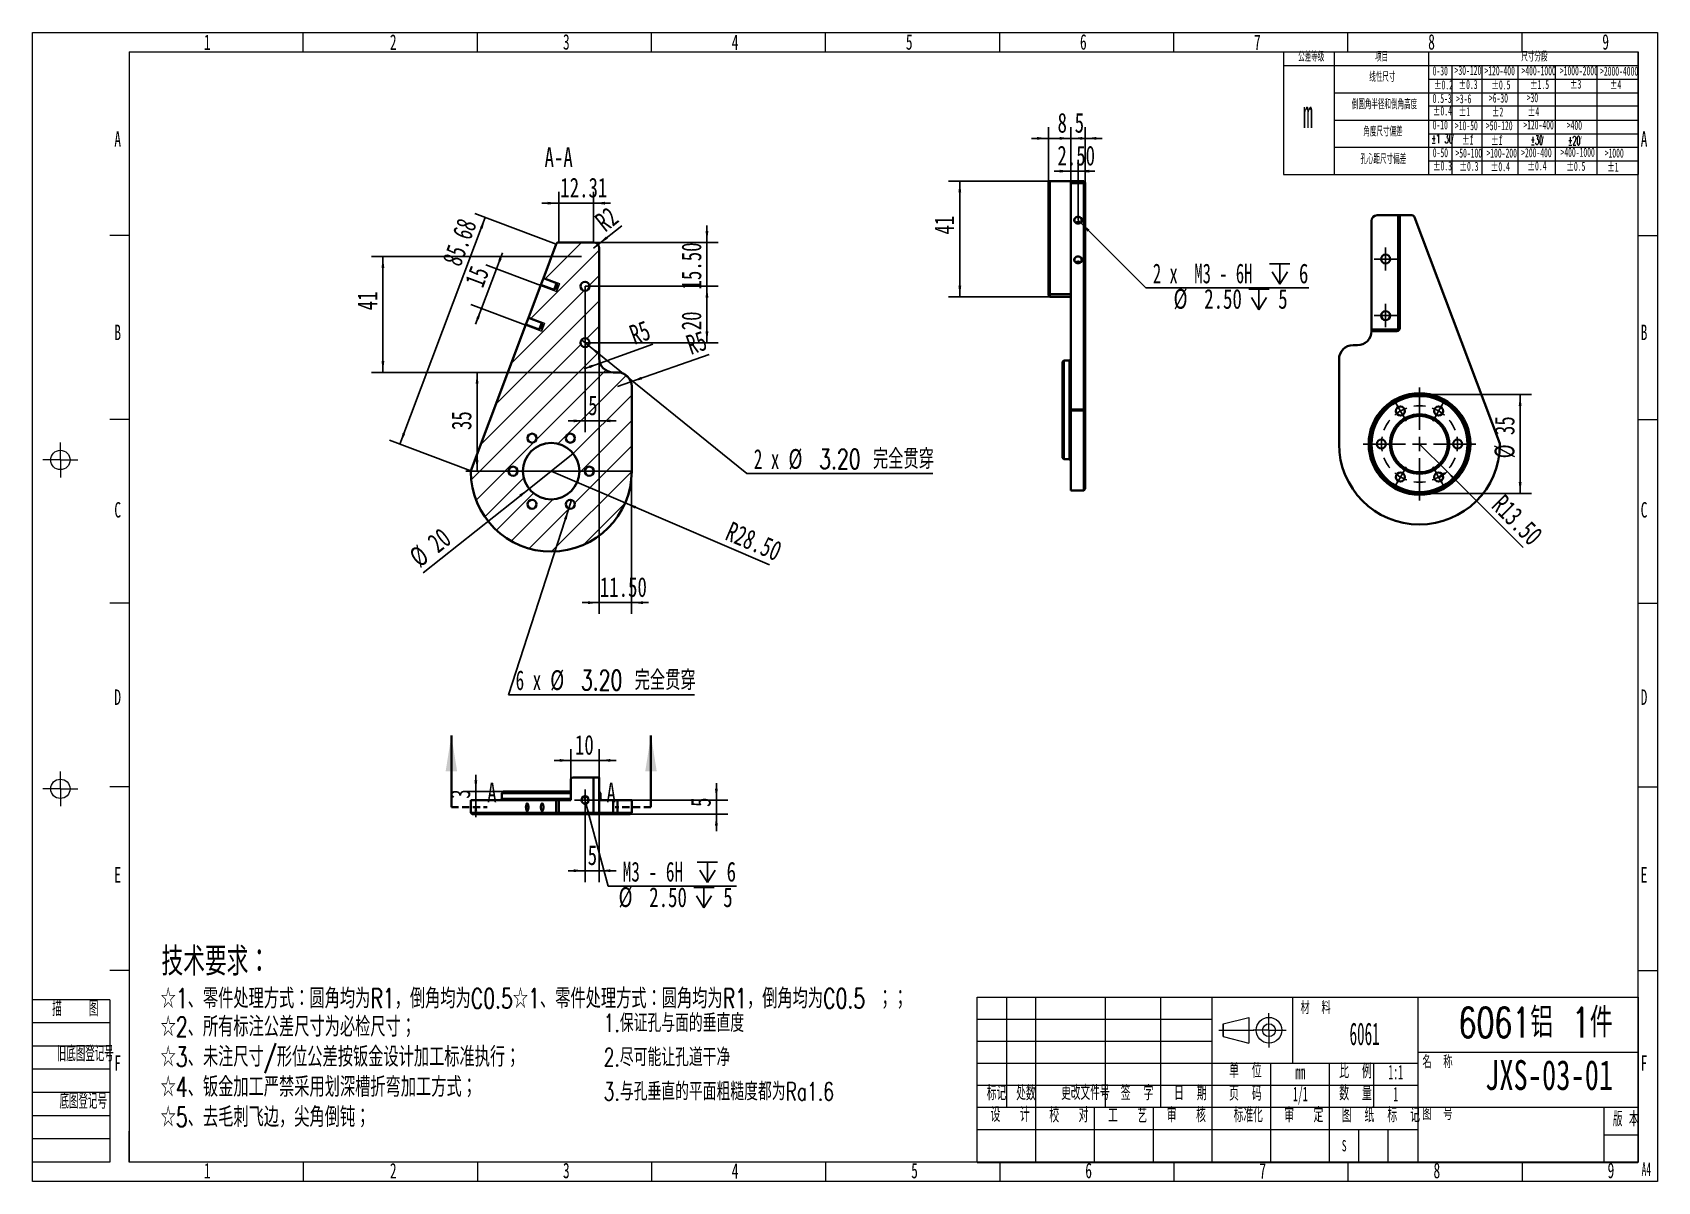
# Model space of a CAD drawing. Header units: millimetres. Extents: x 5 to 292, y 3 to 206.
import ezdxf

# ---------------------------------------------------------------- set-up
doc = ezdxf.new("R2010")
doc.units = ezdxf.units.MM
doc.linetypes.add('CENTERX2', pattern=[20.32, 12.7, -2.54, 2.54, -2.54])
doc.linetypes.add('HIDDEN', pattern=[1.905, 1.27, -0.635])
doc.layers.add('10', color=7, linetype='Continuous')
doc.layers.add('SLD-0', color=7, linetype='Continuous')
doc.layers.add('粗实线层', color=7, linetype='Continuous', lineweight=25)
doc.styles.add('SLDTEXTSTYLE0', font='TXT', dxfattribs={"width": 0.7, "bigfont": 'bigfont'})
doc.styles.add('SLDTEXTSTYLE1', font='TXT', dxfattribs={"width": 0.7})
doc.styles.add('SLDTEXTSTYLE10', font='TXT', dxfattribs={"width": 0.510549})
doc.styles.add('SLDTEXTSTYLE11', font='TXT', dxfattribs={"width": 0.516878})
doc.styles.add('SLDTEXTSTYLE12', font='TXT', dxfattribs={"width": 0.516878, "bigfont": 'bigfont'})
doc.styles.add('SLDTEXTSTYLE13', font='TXT', dxfattribs={"width": 0.616667})
doc.styles.add('SLDTEXTSTYLE14', font='TXT', dxfattribs={"width": 0.642857})
doc.styles.add('SLDTEXTSTYLE15', font='TXT', dxfattribs={"width": 0.633333})
doc.styles.add('SLDTEXTSTYLE2', font='TXT', dxfattribs={"width": 0.49, "bigfont": 'bigfont'})
doc.styles.add('SLDTEXTSTYLE3', font='TXT', dxfattribs={"width": 0.495, "bigfont": 'bigfont'})
doc.styles.add('SLDTEXTSTYLE4', font='TXT', dxfattribs={"width": 0.496, "bigfont": 'bigfont'})
doc.styles.add('SLDTEXTSTYLE5', font='TXT', dxfattribs={"width": 0.5125, "bigfont": 'bigfont'})
doc.styles.add('SLDTEXTSTYLE6', font='TXT', dxfattribs={"width": 0.49})
doc.styles.add('SLDTEXTSTYLE7', font='TXT', dxfattribs={"width": 0.638186})
doc.styles.add('SLDTEXTSTYLE8', font='TXT', dxfattribs={"width": 0.484951, "bigfont": 'bigfont'})
doc.styles.add('SLDTEXTSTYLE9', font='TXT', dxfattribs={"width": 0.454852, "bigfont": 'bigfont'})
doc.dimstyles.new('SLDDIMSTYLE0', dxfattribs={"dimtxt": 3.5, "dimasz": 2, "dimexe": 0, "dimexo": 0.0625, "dimgap": 0.875, "dimtad": 0, "dimtih": 1, "dimtoh": 1, "dimdec": 6, "dimlfac": 2, "dimrnd": 1e-09, "dimzin": 12, "dimdsep": 46, "dimtxsty": 'SLDTEXTSTYLE1', "dimsah": 1, "dimcen": 0, "dimadec": 0, "dimazin": 3, "dimtfac": 1, "dimtofl": 0, "dimtmove": 0, "dimatfit": 3, "dimfxl": 0, "dimfrac": 2, "dimtolj": 1, "dimtzin": 12, "dimarcsym": 0})
doc.dimstyles.new('SLDDIMSTYLE1', dxfattribs={"dimtxt": 3.5, "dimasz": 2, "dimexe": 0, "dimexo": 0.0625, "dimgap": 0.875, "dimtad": 2, "dimlfac": 2, "dimrnd": 1e-09, "dimzin": 12, "dimdsep": 46, "dimtxsty": 'SLDTEXTSTYLE1', "dimsah": 1, "dimcen": 0.09, "dimadec": 0, "dimazin": 3, "dimtfac": 1, "dimtmove": 0, "dimatfit": 0, "dimfxl": 0, "dimfrac": 2, "dimtolj": 1, "dimtzin": 12, "dimarcsym": 0})
doc.dimstyles.new('SLDDIMSTYLE2', dxfattribs={"dimtxt": 3.5, "dimasz": 2, "dimexe": 0, "dimexo": 0.0625, "dimgap": 0.875, "dimtad": 2, "dimlfac": 2, "dimrnd": 1e-09, "dimzin": 12, "dimdsep": 46, "dimtxsty": 'SLDTEXTSTYLE1', "dimsah": 1, "dimcen": 0.09, "dimadec": 0, "dimazin": 3, "dimtfac": 1, "dimtofl": 0, "dimtmove": 0, "dimatfit": 3, "dimfxl": 0, "dimfrac": 2, "dimtolj": 1, "dimtzin": 12, "dimarcsym": 0})
doc.dimstyles.new('SLDDIMSTYLE3', dxfattribs={"dimtxt": 3.5, "dimasz": 2, "dimexe": 0, "dimexo": 0.0625, "dimgap": 0.875, "dimtad": 2, "dimlfac": 2, "dimrnd": 1e-09, "dimzin": 4, "dimdsep": 46, "dimtxsty": 'SLDTEXTSTYLE1', "dimsah": 1, "dimcen": 0.09, "dimadec": 0, "dimazin": 1, "dimtfac": 1, "dimtmove": 0, "dimatfit": 0, "dimfxl": 0, "dimfrac": 2, "dimtolj": 1, "dimtzin": 12, "dimarcsym": 0})
doc.dimstyles.new('SLDDIMSTYLE4', dxfattribs={"dimtxt": 3.5, "dimasz": 2, "dimexe": 0, "dimexo": 0.0625, "dimgap": 0.875, "dimtad": 0, "dimtih": 1, "dimtoh": 1, "dimdec": 6, "dimlfac": 2, "dimrnd": 1e-09, "dimzin": 12, "dimdsep": 46, "dimtxsty": 'SLDTEXTSTYLE1', "dimblk1": 'NONE', "dimsah": 1, "dimcen": 0, "dimadec": 0, "dimazin": 3, "dimtfac": 1, "dimtmove": 0, "dimatfit": 3, "dimldrblk": 'NONE', "dimfxl": 0, "dimfrac": 2, "dimtolj": 1, "dimtzin": 12, "dimarcsym": 0})
doc.dimstyles.new('SLDDIMSTYLE5', dxfattribs={"dimtxt": 3.5, "dimasz": 2, "dimexe": 0, "dimexo": 0.0625, "dimgap": 0.875, "dimtad": 2, "dimlfac": 2, "dimrnd": 1e-09, "dimzin": 12, "dimdsep": 46, "dimtxsty": 'SLDTEXTSTYLE1', "dimsah": 1, "dimcen": 0, "dimadec": 0, "dimazin": 3, "dimtfac": 1, "dimtofl": 0, "dimtmove": 0, "dimatfit": 3, "dimfxl": 0, "dimfrac": 2, "dimtolj": 1, "dimtzin": 12, "dimarcsym": 0})
doc.dimstyles.new('SLDDIMSTYLE6', dxfattribs={"dimtxt": 3.5, "dimasz": 2, "dimexe": 0, "dimexo": 0.0625, "dimgap": 0.875, "dimtad": 2, "dimlfac": 2, "dimrnd": 1e-09, "dimzin": 12, "dimdsep": 46, "dimtxsty": 'SLDTEXTSTYLE1', "dimsah": 1, "dimcen": 0, "dimadec": 0, "dimazin": 3, "dimtfac": 1, "dimtofl": 0, "dimtmove": 1, "dimatfit": 3, "dimfxl": 0, "dimfrac": 2, "dimtolj": 1, "dimtzin": 12, "dimarcsym": 0})
doc.dimstyles.new('SLDDIMSTYLE7', dxfattribs={"dimtxt": 3.5, "dimasz": 2, "dimexe": 0, "dimexo": 0.0625, "dimgap": 0.875, "dimtad": 2, "dimlfac": 2, "dimrnd": 1e-09, "dimzin": 4, "dimdsep": 46, "dimtxsty": 'SLDTEXTSTYLE1', "dimsah": 1, "dimcen": 0, "dimadec": 0, "dimazin": 1, "dimtfac": 1, "dimtofl": 0, "dimtmove": 0, "dimatfit": 3, "dimfxl": 0, "dimfrac": 2, "dimtolj": 1, "dimtzin": 12, "dimarcsym": 0})
doc.dimstyles.new('SLDDIMSTYLE8', dxfattribs={"dimtxt": 3.5, "dimasz": 2, "dimexe": 0, "dimexo": 0.0625, "dimgap": 0.875, "dimtad": 2, "dimlfac": 2, "dimrnd": 1e-09, "dimzin": 12, "dimdsep": 46, "dimtxsty": 'SLDTEXTSTYLE1', "dimblk1": 'NONE', "dimsah": 1, "dimcen": 0, "dimadec": 0, "dimazin": 3, "dimtfac": 1, "dimtmove": 0, "dimatfit": 3, "dimldrblk": 'NONE', "dimfxl": 0, "dimfrac": 2, "dimtolj": 1, "dimtzin": 12, "dimarcsym": 0})
doc.dimstyles.new('SLDDIMSTYLE9', dxfattribs={"dimtxt": 3.5, "dimasz": 2, "dimexe": 0, "dimexo": 0.0625, "dimgap": 0.875, "dimtad": 0, "dimtih": 1, "dimtoh": 1, "dimlfac": 2, "dimrnd": 1e-09, "dimzin": 4, "dimdsep": 46, "dimtxsty": 'SLDTEXTSTYLE1', "dimblk1": 'NONE', "dimsah": 1, "dimcen": 0, "dimadec": 0, "dimazin": 1, "dimtfac": 1, "dimtmove": 0, "dimatfit": 3, "dimldrblk": 'NONE', "dimfxl": 0, "dimfrac": 2, "dimtolj": 1, "dimtzin": 12, "dimarcsym": 0})

msp = doc.modelspace()

# ---------------------------------------------------------------- texts
at = {"color": 7, "linetype": 'Continuous', "char_height": 3.5, "attachment_point": 1, "style": 'SLDTEXTSTYLE1'}
for insert in [(85.01077719, 73.41377551), (106.12029285, 73.41377551)]:
    msp.add_mtext('A', dxfattribs=dict(at, insert=insert))
at = {"layer": '10', "insert": (97.65767702, 185.93248452), "char_height": 3.5, "attachment_point": 2, "style": 'SLDTEXTSTYLE1'}
msp.add_mtext('A-A', dxfattribs=at)
at = {"layer": 'SLD-0'}
for s, insert, char_height, attachment_point, style in [('1', (34.85479237, 205.90633217), 2.74, 1, 'SLDTEXTSTYLE7'), ('2', (67.7711555, 205.90633217), 2.74, 1, 'SLDTEXTSTYLE7'), ('3', (98.41433877, 205.95291217), 2.74, 1, 'SLDTEXTSTYLE7'), ('4', (128.29979469, 205.89537217), 2.74, 1, 'SLDTEXTSTYLE7'), ('5', (159.12479469, 205.94195217), 2.74, 1, 'SLDTEXTSTYLE7'), ('6', (189.94979469, 205.95291217), 2.74, 1, 'SLDTEXTSTYLE7'), ('7', (220.77479469, 205.89537217), 2.74, 1, 'SLDTEXTSTYLE7'), ('8', (251.59979469, 205.95291217), 2.74, 1, 'SLDTEXTSTYLE7'), ('9', (282.42479469, 205.95291217), 2.74, 1, 'SLDTEXTSTYLE7'), ('公差等级', (228.58686198, 202.73166996), 1.6, 1, 'SLDTEXTSTYLE12'), ('项目', (242.19254182, 202.70985567), 1.6, 1, 'SLDTEXTSTYLE12'), ('尺寸分段', (268.09239859, 202.7221089), 1.6, 1, 'SLDTEXTSTYLE12'), ('线性尺寸', (241.16365296, 199.12763548), 1.6, 1, 'SLDTEXTSTYLE12'), ('0-30', (252.38790599, 200.2530059), 1.6, 1, 'SLDTEXTSTYLE11'), ('>30-120', (256.27705464, 200.34199216), 1.6, 1, 'SLDTEXTSTYLE11'), ('>120-400', (261.55730104, 200.27509283), 1.6, 1, 'SLDTEXTSTYLE11'), ('>400-1000', (268.11809631, 200.27509283), 1.6, 1, 'SLDTEXTSTYLE11'), ('>1000-2000', (274.90283965, 200.27509283), 1.6, 1, 'SLDTEXTSTYLE11'), ('>2000-4000', (282.03154139, 200.2081935), 1.6, 1, 'SLDTEXTSTYLE11'), ('±0.2', (252.61708565, 197.7777307), 1.6, 1, 'SLDTEXTSTYLE11'), ('±0.3', (256.96554208, 197.84463003), 1.6, 1, 'SLDTEXTSTYLE11'), ('±0.5', (262.78085723, 197.77366624), 1.6, 1, 'SLDTEXTSTYLE11'), ('±1.5', (269.62817333, 197.84056557), 1.6, 1, 'SLDTEXTSTYLE11'), ('±3', (276.68997574, 197.9074649), 1.6, 1, 'SLDTEXTSTYLE11'), ('±4', (283.76123991, 197.84056557), 1.6, 1, 'SLDTEXTSTYLE11'), ('m', (229.43537986, 194.3516777), 5, 1, 'SLDTEXTSTYLE11'), ('倒圆角半径和倒角高度', (238.0745651, 194.28491498), 1.6, 1, 'SLDTEXTSTYLE12'), ('0.5-3', (252.38790599, 195.36935483), 1.6, 1, 'SLDTEXTSTYLE11'), ('±0.4', (252.41638766, 193.16167695), 1.6, 1, 'SLDTEXTSTYLE11'), ('>3-6', (256.53566443, 195.3024555), 1.6, 1, 'SLDTEXTSTYLE11'), ('±1', (257.00919271, 193.03369047), 1.6, 1, 'SLDTEXTSTYLE11'), ('>6-30', (262.35590612, 195.43625416), 1.6, 1, 'SLDTEXTSTYLE11'), ('±2', (262.87308502, 192.97260331), 1.6, 1, 'SLDTEXTSTYLE11'), ('>30', (269.04583909, 195.50315349), 1.6, 1, 'SLDTEXTSTYLE11'), ('±4', (269.22614902, 193.03369047), 1.6, 1, 'SLDTEXTSTYLE11'), ('0-10', (252.38790599, 190.68640175), 1.6, 1, 'SLDTEXTSTYLE11'), ('>10-50', (256.33496644, 190.55260309), 1.6, 1, 'SLDTEXTSTYLE11'), ('>50-120', (261.82071148, 190.55260309), 1.6, 1, 'SLDTEXTSTYLE11'), ('>120-400', (268.44374512, 190.68640175), 1.6, 1, 'SLDTEXTSTYLE11'), ('>400', (276.13716804, 190.61950242), 1.6, 1, 'SLDTEXTSTYLE11'), ('A', (18.98775, 188.76584451), 2.74, 1, 'SLDTEXTSTYLE7'), ('角度尺寸偏差', (240.13456495, 189.46704233), 1.6, 1, 'SLDTEXTSTYLE12'), ('±1 30′', (252.17817774, 188.23746002), 1.5875, 1, 'SLDTEXTSTYLE12'), ('±30′', (269.7496469, 187.97917863), 1.6, 1, 'SLDTEXTSTYLE12'), ('±20′', (276.37268054, 187.9122793), 1.6, 1, 'SLDTEXTSTYLE12'), ('A', (289.22025, 188.76584451), 2.74, 1, 'SLDTEXTSTYLE7'), ('孔心距尺寸偏差', (239.60891967, 184.59683364), 1.6, 1, 'SLDTEXTSTYLE12'), ('0-50', (252.41302787, 185.7688585), 1.6, 1, 'SLDTEXTSTYLE11'), ('>50-100', (256.42698765, 185.70195917), 1.6, 1, 'SLDTEXTSTYLE11'), ('>100-200', (261.91273269, 185.70195917), 1.6, 1, 'SLDTEXTSTYLE11'), ('>200-400', (268.06747102, 185.7688585), 1.6, 1, 'SLDTEXTSTYLE11'), ('>400-1000', (275.02500131, 185.83575783), 1.6, 1, 'SLDTEXTSTYLE11'), ('>1000', (282.85222289, 185.70195917), 1.6, 1, 'SLDTEXTSTYLE11'), ('±0.3', (252.44150954, 183.42738196), 1.6, 1, 'SLDTEXTSTYLE11'), ('±0.3', (257.12446262, 183.36048263), 1.6, 1, 'SLDTEXTSTYLE11'), ('±0.4', (262.67710698, 183.2935833), 1.6, 1, 'SLDTEXTSTYLE11'), ('±0.4', (269.16634197, 183.42738196), 1.6, 1, 'SLDTEXTSTYLE11'), ('±0.5', (276.05697293, 183.36048263), 1.6, 1, 'SLDTEXTSTYLE11'), ('±1', (283.28210054, 183.22668397), 1.6, 1, 'SLDTEXTSTYLE11'), ('B', (18.98775, 154.515376), 2.74, 1, 'SLDTEXTSTYLE7'), ('B', (289.22025, 154.515376), 2.74, 1, 'SLDTEXTSTYLE7'), ('C', (18.98775, 123.09791224), 2.74, 1, 'SLDTEXTSTYLE7'), ('C', (289.22025, 123.09791224), 2.74, 1, 'SLDTEXTSTYLE7'), ('D', (18.98775, 89.93409026), 2.74, 1, 'SLDTEXTSTYLE7'), ('D', (289.22025, 89.93409026), 2.74, 1, 'SLDTEXTSTYLE7'), ('E', (18.98775, 58.46958314), 2.74, 1, 'SLDTEXTSTYLE7'), ('E', (289.22025, 58.46958314), 2.74, 1, 'SLDTEXTSTYLE7'), ('描    图', (12.07972112, 34.80982208), 2.74, 2, 'SLDTEXTSTYLE8'), ('材  料', (228.99398658, 34.72333889), 2.275, 1, 'SLDTEXTSTYLE5'), ('6061', (240.3458356, 30.95020203), 4, 2, 'SLDTEXTSTYLE6'), ('旧底图登记号', (13.84740014, 26.80770643), 2.74, 2, 'SLDTEXTSTYLE9'), ('F', (18.98775, 25.13718808), 2.74, 1, 'SLDTEXTSTYLE7'), ('单  位', (219.23866553, 23.7355639), 2.6, 2, 'SLDTEXTSTYLE3'), ('比  例', (238.73685993, 23.6570564), 2.6, 2, 'SLDTEXTSTYLE3'), ('1:1', (245.85526251, 23.47228704), 2.6, 2, 'SLDTEXTSTYLE6'), ('名  称', (250.57038772, 25.14183363), 2.275, 1, 'SLDTEXTSTYLE5'), ('F', (289.22025, 25.13718808), 2.74, 1, 'SLDTEXTSTYLE7'), ('mm', (228.95255429, 23.46715704), 2.6, 2, 'SLDTEXTSTYLE6'), ('底图登记号', (13.48289365, 18.41409785), 2.74, 2, 'SLDTEXTSTYLE9'), ('标记', (175.18223129, 19.7843764), 2.6, 2, 'SLDTEXTSTYLE2'), ('处数', (180.38403689, 19.7809639), 2.6, 2, 'SLDTEXTSTYLE2'), ('更改文件号', (190.90859605, 19.8401139), 2.6, 2, 'SLDTEXTSTYLE2'), ('签  字', (200.06366553, 19.7889264), 2.6, 2, 'SLDTEXTSTYLE3'), ('日  期', (209.48866553, 19.78104501), 2.6, 2, 'SLDTEXTSTYLE3'), ('页  码', (219.23685993, 19.6979264), 2.6, 2, 'SLDTEXTSTYLE3'), ('1/1', (228.96699863, 19.61007704), 2.6, 2, 'SLDTEXTSTYLE6'), ('数  量', (238.7404709, 19.7809639), 2.6, 2, 'SLDTEXTSTYLE3'), ('1', (245.8493945, 19.57229704), 2.6, 2, 'SLDTEXTSTYLE6'), ('设   计', (177.58269318, 15.96345916), 2.6, 2, 'SLDTEXTSTYLE4'), ('校   对', (187.98449878, 15.87182167), 2.6, 2, 'SLDTEXTSTYLE4'), ('工   艺', (198.38127516, 15.78888336), 2.6, 2, 'SLDTEXTSTYLE4'), ('审   核', (208.78269318, 15.88896194), 2.6, 2, 'SLDTEXTSTYLE4'), ('标准化', (219.74873493, 15.89925833), 2.6, 2, 'SLDTEXTSTYLE2'), ('审   定', (229.57985715, 15.87534532), 2.6, 2, 'SLDTEXTSTYLE4'), ('图  纸  标  记', (243.22366544, 15.8843214), 2.6, 2, 'SLDTEXTSTYLE4'), ('图  号', (250.56722821, 15.94712154), 2.275, 1, 'SLDTEXTSTYLE5'), ('版 本', (286.57850853, 15.16501984), 2.6, 2, 'SLDTEXTSTYLE2'), ('S', (236.73240305, 10.13969539), 2, 2, 'SLDTEXTSTYLE7'), ('1', (34.85479237, 6.07247912), 2.74, 1, 'SLDTEXTSTYLE7'), ('2', (67.7711555, 6.07247912), 2.74, 1, 'SLDTEXTSTYLE7'), ('3', (98.41433877, 6.11905912), 2.74, 1, 'SLDTEXTSTYLE7'), ('4', (128.29979469, 6.06151912), 2.74, 1, 'SLDTEXTSTYLE7'), ('5', (160.06433877, 6.10809912), 2.74, 1, 'SLDTEXTSTYLE7'), ('6', (190.88933877, 6.11905912), 2.74, 1, 'SLDTEXTSTYLE7'), ('7', (221.71433877, 6.06151912), 2.74, 1, 'SLDTEXTSTYLE7'), ('8', (252.53933877, 6.11905912), 2.74, 1, 'SLDTEXTSTYLE7'), ('9', (283.36433877, 6.11905912), 2.74, 1, 'SLDTEXTSTYLE7'), ('A4', (290.21615412, 6.18538016), 2.3975, 2, 'SLDTEXTSTYLE10')]:
    msp.add_mtext(s, dxfattribs=dict(at, insert=insert, char_height=char_height, attachment_point=attachment_point, style=style))
at = {"layer": '粗实线层', "attachment_point": 1}
for s, insert, char_height, style in [('技术要求：', (27.33016354, 44.27001034), 5, 'SLDTEXTSTYLE0'), ('☆1、零件处理方式：圆角均为R1，倒角均为C0.5☆1、零件处理方式：圆角均为R1，倒角均为C0.5 ；；', (27.1808347, 36.96717845), 3.5, 'SLDTEXTSTYLE0'), ('6061铝 1件', (256.96834774, 33.59662484), 5.291666667, 'SLDTEXTSTYLE0'), ('JXS-03-01', (261.67205154, 24.29442434), 5.291666667, 'SLDTEXTSTYLE1')]:
    msp.add_mtext(s, dxfattribs=dict(at, insert=insert, char_height=char_height, style=style))

# ---------------------------------------------------------------- blocks, each defined once
blk = doc.blocks.new('SW_NOTE_0')
at = {"layer": 'SLD-0', "color": 0, "char_height": 3.5, "attachment_point": 1, "style": 'SLDTEXTSTYLE0'}
for s, insert in [('☆2、所有标注公差尺寸为必检尺寸；', (0, 4.51)), ('☆3、未注尺寸/形位公差按钣金设计加工标准执行；', (0, -0.82)), ('☆4、钣金加工严禁采用划深槽折弯加工方式；', (0, -6.15)), ('☆5、去毛刺飞边，尖角倒钝；', (0, -11.48))]:
    blk.add_mtext(s, dxfattribs=dict(at, insert=insert))
blk = doc.blocks.new('SW_NOTE_0_1')
at = {"layer": 'SLD-0', "color": 0, "char_height": 1.6, "attachment_point": 1, "style": 'SLDTEXTSTYLE11'}
for s, insert in [('±1', (0, 2.06)), ('°', (1.55, 2.19))]:
    blk.add_mtext(s, dxfattribs=dict(at, insert=insert))
blk = doc.blocks.new('SW_NOTE_0_2')
at = {"layer": 'SLD-0', "color": 0, "char_height": 1.6, "attachment_point": 1, "style": 'SLDTEXTSTYLE11'}
for s, insert in [('±1', (0, 2.06)), ('°', (1.55, 2.19))]:
    blk.add_mtext(s, dxfattribs=dict(at, insert=insert))
blk = doc.blocks.new('SW_NOTE_0_3')
at = {"layer": '粗实线层', "color": 0, "char_height": 3.175, "attachment_point": 1, "style": 'SLDTEXTSTYLE0'}
for s, insert in [('1.保证孔与面的垂直度', (0, 4.09)), ('2.尽可能让孔道干净', (0, -1.97)), ('3.与孔垂直的平面粗糙度都为Ra1.6', (0, -8.03))]:
    blk.add_mtext(s, dxfattribs=dict(at, insert=insert))
blk = doc.blocks.new('SW_SYMBOL_HOLE_DEPTH')
at = {"layer": '10', "color": 0}
for p, q in [((0, 875), (800, 875)), ((400, 875), (400, 75)), ((100, 555), (400, 75)), ((700, 555), (400, 75))]:
    blk.add_line(p, q, dxfattribs=at)
blk = doc.blocks.new('_D')
at = {"layer": '10'}
for p, q in [((189.61, 173.01), (190.05, 172.58)), ((190.05, 172.58), (201.61, 161.01)), ((201.61, 161.01), (230.47, 161.01))]:
    blk.add_line(p, q, dxfattribs=at)
blk.add_solid([(190.05, 172.58), (191.28, 170.99), (191.64, 171.34)], dxfattribs=at)
at = {"layer": '10', "xscale": 0.004511737089201878, "yscale": 0.004511737089201878, "zscale": 0.004511737089201878}
for p in [(223.51, 161.35), (219.84, 156.83)]:
    blk.add_blockref('SW_SYMBOL_HOLE_DEPTH', p, dxfattribs=at)
at = {"layer": '10', "char_height": 3.5, "attachment_point": 1}
for s, insert, style in [('2 x  M3 - 6H', (202.86, 165.34), 'SLDTEXTSTYLE13'), ('6', (228.72, 165.34), 'SLDTEXTSTYLE1'), ('%%c', (206.52, 160.84), 'SLDTEXTSTYLE1'), ('2.50', (211.95, 160.83), 'SLDTEXTSTYLE1'), ('5', (225.05, 160.83), 'SLDTEXTSTYLE1')]:
    blk.add_mtext(s, dxfattribs=dict(at, insert=insert, style=style))
blk = doc.blocks.new('_D_1')
at = {"layer": '10'}
for p, q in [((184.36, 187.5), (181.36, 187.5)), ((184.36, 179.92), (184.36, 189.5)), ((184.36, 187.5), (188.36, 187.5)), ((188.36, 179.6), (188.36, 189.5)), ((188.36, 187.5), (191.36, 187.5))]:
    blk.add_line(p, q, dxfattribs=at)
for points in [[(184.36, 187.5), (182.36, 187.75), (182.36, 187.25)], [(188.36, 187.5), (190.36, 187.25), (190.36, 187.75)]]:
    blk.add_solid(points, dxfattribs=at)
at = {"layer": '10', "insert": (185.98, 192.01), "char_height": 3.5, "attachment_point": 1, "style": 'SLDTEXTSTYLE1'}
blk.add_mtext('8', dxfattribs=at)
blk = doc.blocks.new('_D_2')
at = {"layer": '10'}
for p, q in [((188.36, 187.5), (185.36, 187.5)), ((188.36, 179.6), (188.36, 189.5)), ((188.36, 187.5), (190.86, 187.5)), ((190.86, 179.51), (190.86, 189.5)), ((190.86, 187.5), (193.86, 187.5))]:
    blk.add_line(p, q, dxfattribs=at)
for points in [[(188.36, 187.5), (186.36, 187.75), (186.36, 187.25)], [(190.86, 187.5), (192.86, 187.25), (192.86, 187.75)]]:
    blk.add_solid(points, dxfattribs=at)
at = {"layer": '10', "insert": (189.01, 192.01), "char_height": 3.5, "attachment_point": 1, "style": 'SLDTEXTSTYLE1'}
blk.add_mtext('5', dxfattribs=at)
blk = doc.blocks.new('_D_3')
at = {"layer": '10'}
for p, q in [((184.36, 179.92), (166.68, 179.92)), ((168.68, 179.92), (168.68, 159.42)), ((184.61, 159.42), (166.68, 159.42))]:
    blk.add_line(p, q, dxfattribs=at)
for points in [[(168.68, 179.92), (168.43, 177.92), (168.93, 177.92)], [(168.68, 159.42), (168.93, 161.42), (168.43, 161.42)]]:
    blk.add_solid(points, dxfattribs=at)
at = {"layer": '10', "insert": (164.17, 170.48), "char_height": 3.5, "attachment_point": 1, "rotation": 90, "style": 'SLDTEXTSTYLE1'}
blk.add_mtext('41', dxfattribs=at)
blk = doc.blocks.new('_D_4')
at = {"layer": '10'}
for p, q in [((188.36, 181.69), (185.36, 181.69)), ((188.36, 179.6), (188.36, 183.69)), ((189.61, 181.69), (188.36, 181.69)), ((189.61, 173.01), (189.61, 183.69)), ((189.61, 181.69), (192.61, 181.69))]:
    blk.add_line(p, q, dxfattribs=at)
for points in [[(188.36, 181.69), (186.36, 181.94), (186.36, 181.44)], [(189.61, 181.69), (191.61, 181.44), (191.61, 181.94)]]:
    blk.add_solid(points, dxfattribs=at)
at = {"layer": '10', "insert": (185.95, 186.2), "char_height": 3.5, "attachment_point": 1, "style": 'SLDTEXTSTYLE1'}
blk.add_mtext('2.50', dxfattribs=at)
blk = doc.blocks.new('_D_5')
at = {"layer": '10'}
for p, q in [((102.17, 70.93), (102.49, 69.73)), ((102.49, 69.73), (106.41, 55.08)), ((106.41, 55.08), (129.14, 55.08))]:
    blk.add_line(p, q, dxfattribs=at)
blk.add_solid([(102.49, 69.73), (102.77, 67.73), (103.25, 67.86)], dxfattribs=at)
at = {"layer": '10', "xscale": 0.004511737089201878, "yscale": 0.004511737089201878, "zscale": 0.004511737089201878}
for p in [(122.18, 55.41), (121.58, 50.9)]:
    blk.add_blockref('SW_SYMBOL_HOLE_DEPTH', p, dxfattribs=at)
at = {"layer": '10', "char_height": 3.5, "attachment_point": 1}
for s, insert, style in [('M3 - 6H', (108.98, 59.41), 'SLDTEXTSTYLE14'), ('6', (127.39, 59.41), 'SLDTEXTSTYLE1'), ('%%c', (108.26, 54.91), 'SLDTEXTSTYLE1'), ('2.50', (113.69, 54.89), 'SLDTEXTSTYLE1'), ('5', (126.79, 54.89), 'SLDTEXTSTYLE1')]:
    blk.add_mtext(s, dxfattribs=dict(at, insert=insert, style=style))
blk = doc.blocks.new('_None')
blk = doc.blocks.new('_D_6')
at = {"layer": '10'}
for p, q in [((99.83, 74.08), (99.83, 79.36)), ((104.83, 74.33), (104.83, 79.36)), ((99.83, 77.36), (96.83, 77.36)), ((99.83, 77.36), (104.83, 77.36)), ((104.83, 77.36), (107.83, 77.36))]:
    blk.add_line(p, q, dxfattribs=at)
for points in [[(99.83, 77.36), (97.83, 77.61), (97.83, 77.11)], [(104.83, 77.36), (106.83, 77.11), (106.83, 77.61)]]:
    blk.add_solid(points, dxfattribs=at)
at = {"layer": '10', "insert": (100.54, 81.87), "char_height": 3.5, "attachment_point": 1, "style": 'SLDTEXTSTYLE1'}
blk.add_mtext('10', dxfattribs=at)
blk = doc.blocks.new('_D_7')
at = {"layer": '10'}
for p, q in [((125.58, 70.33), (125.58, 73.33)), ((104.21, 70.33), (127.58, 70.33)), ((125.58, 70.33), (125.58, 67.83)), ((103.83, 67.83), (127.58, 67.83)), ((125.58, 67.83), (125.58, 64.83))]:
    blk.add_line(p, q, dxfattribs=at)
for points in [[(125.58, 70.33), (125.83, 72.33), (125.33, 72.33)], [(125.58, 67.83), (125.33, 65.83), (125.83, 65.83)]]:
    blk.add_solid(points, dxfattribs=at)
at = {"layer": '10', "insert": (121.07, 69.12), "char_height": 3.5, "attachment_point": 1, "rotation": 90, "style": 'SLDTEXTSTYLE1'}
blk.add_mtext('5', dxfattribs=at)
blk = doc.blocks.new('_D_8')
at = {"layer": '10'}
for p, q in [((104.83, 74.33), (104.83, 55.83)), ((102.33, 68.45), (102.33, 55.83)), ((102.33, 57.83), (99.33, 57.83)), ((102.33, 57.83), (104.83, 57.83)), ((104.83, 57.83), (107.83, 57.83))]:
    blk.add_line(p, q, dxfattribs=at)
for points in [[(102.33, 57.83), (100.33, 58.08), (100.33, 57.58)], [(104.83, 57.83), (106.83, 57.58), (106.83, 58.08)]]:
    blk.add_solid(points, dxfattribs=at)
at = {"layer": '10', "insert": (102.79, 62.34), "char_height": 3.5, "attachment_point": 1, "style": 'SLDTEXTSTYLE1'}
blk.add_mtext('5', dxfattribs=at)
blk = doc.blocks.new('_D_9')
at = {"layer": '10'}
for p, q in [((82.99, 71.83), (82.99, 74.83)), ((88.78, 71.83), (80.99, 71.83)), ((82.99, 71.83), (82.99, 70.33)), ((82.99, 70.33), (82.99, 67.33))]:
    blk.add_line(p, q, dxfattribs=at)
for points in [[(82.99, 71.83), (83.24, 73.83), (82.74, 73.83)], [(82.99, 70.33), (82.74, 68.33), (83.24, 68.33)]]:
    blk.add_solid(points, dxfattribs=at)
at = {"layer": '10', "insert": (78.48, 70.57), "char_height": 3.5, "attachment_point": 1, "rotation": 90, "style": 'SLDTEXTSTYLE1'}
blk.add_mtext('3', dxfattribs=at)
blk = doc.blocks.new('SW_CENTERMARKSYMBOL_0')
at = {"layer": '10', "color": 0}
for p, q in [((-1.25, 0), (-1.875, 0)), ((0, 0), (-1.25, 0)), ((0, 1.25), (0, 1.875)), ((0, 0), (0, 1.25)), ((0, 0), (0, -1.25)), ((0, 0), (1.25, 0)), ((1.25, 0), (1.875, 0)), ((0, -1.25), (0, -1.875))]:
    blk.add_line(p, q, dxfattribs=at)
blk = doc.blocks.new('_D_10')
at = {"layer": '10'}
for p, q in [((97.68, 176.02), (94.68, 176.02)), ((97.68, 169.07), (97.68, 178.02)), ((97.68, 176.02), (103.83, 176.02)), ((103.83, 169.07), (103.83, 178.02)), ((103.83, 176.02), (106.83, 176.02))]:
    blk.add_line(p, q, dxfattribs=at)
for points in [[(97.68, 176.02), (95.68, 176.27), (95.68, 175.77)], [(103.83, 176.02), (105.83, 175.77), (105.83, 176.27)]]:
    blk.add_solid(points, dxfattribs=at)
at = {"layer": '10', "insert": (97.94, 180.53), "char_height": 3.5, "attachment_point": 1, "style": 'SLDTEXTSTYLE1'}
blk.add_mtext('12.31', dxfattribs=at)
blk = doc.blocks.new('_D_11')
at = {"layer": '10'}
for q in [(108.84, 172.02), (103.83, 168.07)]:
    blk.add_line((104.62, 168.69), q, dxfattribs=at)
blk.add_solid([(104.62, 168.69), (106.34, 169.73), (106.03, 170.12)], dxfattribs=at)
at = {"layer": '10', "insert": (103.74, 173.53), "char_height": 3.5, "attachment_point": 1, "rotation": 38.2335, "style": 'SLDTEXTSTYLE1'}
blk.add_mtext('R2', dxfattribs=at)
blk = doc.blocks.new('_D_12')
at = {"layer": '10'}
for p, q in [((86.65, 164.41), (87.7, 167.22)), ((86.65, 164.41), (84, 157.39)), ((94.47, 161.46), (84.78, 165.11)), ((91.82, 154.45), (82.13, 158.09)), ((84, 157.39), (82.95, 154.58))]:
    blk.add_line(p, q, dxfattribs=at)
for points in [[(86.65, 164.41), (87.59, 166.19), (87.12, 166.37)], [(84, 157.39), (83.07, 155.61), (83.53, 155.43)]]:
    blk.add_solid(points, dxfattribs=at)
at = {"layer": '10', "insert": (80.95, 162.08), "char_height": 3.5, "attachment_point": 1, "rotation": 69.3665, "style": 'SLDTEXTSTYLE1'}
blk.add_mtext('15', dxfattribs=at)
blk = doc.blocks.new('_D_13')
at = {"layer": '10'}
for p, q in [((101.71, 166.57), (64.54, 166.57)), ((66.54, 166.57), (66.54, 146.07)), ((108.08, 146.07), (64.54, 146.07))]:
    blk.add_line(p, q, dxfattribs=at)
for points in [[(66.54, 166.57), (66.29, 164.57), (66.79, 164.57)], [(66.54, 146.07), (66.79, 148.07), (66.29, 148.07)]]:
    blk.add_solid(points, dxfattribs=at)
at = {"layer": '10', "insert": (62.03, 157.05), "char_height": 3.5, "attachment_point": 1, "rotation": 90, "style": 'SLDTEXTSTYLE1'}
blk.add_mtext('41', dxfattribs=at)
blk = doc.blocks.new('_D_14')
at = {"layer": '10'}
for p, q in [((107.33, 146.07), (81.21, 146.07)), ((83.21, 146.07), (83.21, 128.57)), ((110.58, 128.57), (81.21, 128.57))]:
    blk.add_line(p, q, dxfattribs=at)
for points in [[(83.21, 146.07), (82.96, 144.07), (83.46, 144.07)], [(83.21, 128.57), (83.46, 130.57), (82.96, 130.57)]]:
    blk.add_solid(points, dxfattribs=at)
at = {"layer": '10', "insert": (78.7, 135.85), "char_height": 3.5, "attachment_point": 1, "rotation": 90, "style": 'SLDTEXTSTYLE1'}
blk.add_mtext('35', dxfattribs=at)
blk = doc.blocks.new('_D_15')
at = {"layer": '10'}
for q in [(124.29, 149.22), (108.08, 143.57)]:
    blk.add_line((110.44, 144.39), q, dxfattribs=at)
blk.add_solid([(110.44, 144.39), (112.41, 144.82), (112.25, 145.29)], dxfattribs=at)
at = {"layer": '10', "insert": (119.91, 152.45), "char_height": 3.5, "attachment_point": 1, "rotation": 19.219, "style": 'SLDTEXTSTYLE1'}
blk.add_mtext('R5', dxfattribs=at)
blk = doc.blocks.new('_D_16')
at = {"layer": '10'}
for q in [(114.31, 151.04), (102.16, 146.68)]:
    blk.add_line((104.99, 147.7), q, dxfattribs=at)
blk.add_solid([(104.99, 147.7), (103.02, 147.26), (103.19, 146.79)], dxfattribs=at)
at = {"layer": '10', "insert": (109.86, 154.2), "char_height": 3.5, "attachment_point": 1, "rotation": 20.4374, "style": 'SLDTEXTSTYLE1'}
blk.add_mtext('R5', dxfattribs=at)
blk = doc.blocks.new('_D_17')
at = {"layer": '10'}
for p, q in [((104.83, 148.57), (104.83, 103.29)), ((110.58, 128.57), (110.58, 103.29)), ((104.83, 105.29), (101.83, 105.29)), ((104.83, 105.29), (110.58, 105.29)), ((110.58, 105.29), (113.58, 105.29))]:
    blk.add_line(p, q, dxfattribs=at)
for points in [[(104.83, 105.29), (102.83, 105.54), (102.83, 105.04)], [(110.58, 105.29), (112.58, 105.04), (112.58, 105.54)]]:
    blk.add_solid(points, dxfattribs=at)
at = {"layer": '10', "insert": (104.94, 109.81), "char_height": 3.5, "attachment_point": 1, "style": 'SLDTEXTSTYLE1'}
blk.add_mtext('11.50', dxfattribs=at)
blk = doc.blocks.new('_D_18')
at = {"layer": '10'}
for q in [(96.33, 128.57), (134.99, 111.99)]:
    blk.add_line((109.43, 122.95), q, dxfattribs=at)
blk.add_solid([(109.43, 122.95), (111.17, 121.94), (111.36, 122.39)], dxfattribs=at)
at = {"layer": '10', "insert": (128.31, 119.76), "char_height": 3.5, "attachment_point": 1, "rotation": 336.7847, "style": 'SLDTEXTSTYLE1'}
blk.add_mtext('R28.50', dxfattribs=at)
blk = doc.blocks.new('_D_19')
at = {"layer": '10'}
for q in [(100.25, 131.68), (73.68, 110.6)]:
    blk.add_line((92.41, 125.46), q, dxfattribs=at)
blk.add_solid([(92.41, 125.46), (90.69, 124.42), (91, 124.02)], dxfattribs=at)
at = {"layer": '10', "char_height": 3.5, "attachment_point": 1, "rotation": 38.4301, "style": 'SLDTEXTSTYLE1'}
for s, insert in [('20', (74.11, 116.68)), ('%%c', (70.87, 114.13))]:
    blk.add_mtext(s, dxfattribs=dict(at, insert=insert))
blk = doc.blocks.new('_D_20')
at = {"layer": '10'}
for p, q in [((99.46, 121.96), (88.79, 88.99)), ((99.95, 123.49), (99.46, 121.96)), ((88.79, 88.99), (121.72, 88.99))]:
    blk.add_line(p, q, dxfattribs=at)
blk.add_solid([(99.46, 121.96), (98.61, 120.14), (99.08, 119.98)], dxfattribs=at)
at = {"layer": '10', "char_height": 3.5, "attachment_point": 1}
for s, insert, style in [('6 x', (90.04, 93.31), 'SLDTEXTSTYLE15'), ('%%c', (96.16, 93.33), 'SLDTEXTSTYLE1'), ('3.20 完全贯穿', (101.59, 93.31), 'SLDTEXTSTYLE0')]:
    blk.add_mtext(s, dxfattribs=dict(at, insert=insert, style=style))
blk = doc.blocks.new('_D_21')
at = {"layer": '10'}
for p, q in [((84.66, 173.47), (69.56, 133.38)), ((97.21, 168.75), (82.79, 174.18)), ((82.11, 128.66), (67.69, 134.09))]:
    blk.add_line(p, q, dxfattribs=at)
for points in [[(84.66, 173.47), (83.72, 171.69), (84.19, 171.51)], [(69.56, 133.38), (70.5, 135.17), (70.03, 135.34)]]:
    blk.add_solid(points, dxfattribs=at)
at = {"layer": '10', "insert": (76.97, 165.84), "char_height": 3.5, "attachment_point": 1, "rotation": 69.3665, "style": 'SLDTEXTSTYLE1'}
blk.add_mtext('85.68', dxfattribs=at)
blk = doc.blocks.new('_D_22')
at = {"layer": '10'}
for p, q in [((123.91, 169.07), (123.91, 172.07)), ((103.83, 169.07), (125.91, 169.07)), ((123.91, 169.07), (123.91, 161.32)), ((102.33, 161.32), (125.91, 161.32)), ((123.91, 161.32), (123.91, 158.32))]:
    blk.add_line(p, q, dxfattribs=at)
for points in [[(123.91, 169.07), (124.16, 171.07), (123.66, 171.07)], [(123.91, 161.32), (123.66, 159.32), (124.16, 159.32)]]:
    blk.add_solid(points, dxfattribs=at)
at = {"layer": '10', "insert": (119.4, 160.74), "char_height": 3.5, "attachment_point": 1, "rotation": 90, "style": 'SLDTEXTSTYLE1'}
blk.add_mtext('15.50', dxfattribs=at)
blk = doc.blocks.new('_D_23')
at = {"layer": '10'}
for p, q in [((102.33, 161.32), (125.91, 161.32)), ((123.91, 161.32), (123.91, 151.32)), ((102.33, 151.32), (125.91, 151.32))]:
    blk.add_line(p, q, dxfattribs=at)
for points in [[(123.91, 161.32), (123.66, 159.32), (124.16, 159.32)], [(123.91, 151.32), (124.16, 153.32), (123.66, 153.32)]]:
    blk.add_solid(points, dxfattribs=at)
at = {"layer": '10', "insert": (119.4, 153.52), "char_height": 3.5, "attachment_point": 1, "rotation": 90, "style": 'SLDTEXTSTYLE1'}
blk.add_mtext('20', dxfattribs=at)
blk = doc.blocks.new('_D_24')
at = {"layer": '10'}
for p, q in [((102.33, 161.32), (102.33, 135.48)), ((104.83, 148.57), (104.83, 135.48)), ((102.33, 137.48), (99.33, 137.48)), ((102.33, 137.48), (104.83, 137.48)), ((104.83, 137.48), (107.83, 137.48))]:
    blk.add_line(p, q, dxfattribs=at)
for points in [[(102.33, 137.48), (100.33, 137.73), (100.33, 137.23)], [(104.83, 137.48), (106.83, 137.23), (106.83, 137.73)]]:
    blk.add_solid(points, dxfattribs=at)
at = {"layer": '10', "insert": (102.88, 141.99), "char_height": 3.5, "attachment_point": 1, "style": 'SLDTEXTSTYLE1'}
blk.add_mtext('5', dxfattribs=at)
blk = doc.blocks.new('_D_25')
at = {"layer": '10'}
for p, q in [((101.71, 151.82), (102.95, 150.82)), ((102.95, 150.82), (130.96, 128.15)), ((130.96, 128.15), (163.91, 128.15))]:
    blk.add_line(p, q, dxfattribs=at)
blk.add_solid([(102.95, 150.82), (104.35, 149.36), (104.66, 149.75)], dxfattribs=at)
at = {"layer": '10', "char_height": 3.5, "attachment_point": 1}
for s, insert, style in [('2 x', (132.21, 132.47), 'SLDTEXTSTYLE15'), ('%%c', (138.34, 132.49), 'SLDTEXTSTYLE1'), ('3.20 完全贯穿', (143.77, 132.47), 'SLDTEXTSTYLE0')]:
    blk.add_mtext(s, dxfattribs=dict(at, insert=insert, style=style))
blk = doc.blocks.new('_D_26')
at = {"layer": '10'}
for p, q in [((250.06, 142.13), (269.88, 142.13)), ((267.88, 142.13), (267.88, 124.63)), ((250.06, 124.63), (269.88, 124.63))]:
    blk.add_line(p, q, dxfattribs=at)
for points in [[(267.88, 142.13), (267.63, 140.13), (268.13, 140.13)], [(267.88, 124.63), (268.13, 126.63), (267.63, 126.63)]]:
    blk.add_solid(points, dxfattribs=at)
at = {"layer": '10', "char_height": 3.5, "attachment_point": 1, "rotation": 90, "style": 'SLDTEXTSTYLE1'}
for s, insert in [('35', (263.37, 134.96)), ('%%c', (263.36, 130.84))]:
    blk.add_mtext(s, dxfattribs=dict(at, insert=insert))
blk = doc.blocks.new('_D_27')
at = {"layer": '10'}
for q in [(250.06, 133.38), (268.41, 115.03)]:
    blk.add_line((254.84, 128.61), q, dxfattribs=at)
blk.add_arc((250.06, 133.38), 6.91, 298.4956, 315.9373, dxfattribs=at)
blk.add_solid([(254.84, 128.61), (256.07, 127.01), (256.43, 127.37)], dxfattribs=at)
at = {"layer": '10', "insert": (265.08, 124.73), "char_height": 3.5, "attachment_point": 1, "rotation": 315, "style": 'SLDTEXTSTYLE1'}
blk.add_mtext('R13.50', dxfattribs=at)
blk = doc.blocks.new('SW_CENTERMARKSYMBOL_1')
at = {"layer": '10', "color": 0}
for p, q in [((-7.37, 12.77), (-7.78, 13.47)), ((-6.75, 11.69), (-7.37, 12.77)), ((-6.75, 11.69), (-6.12, 10.61)), ((-3.37, 8.35), (-3.37, 12.94)), ((0, 11.69), (-0.62, 10.61)), ((0, 11.69), (0.62, 12.77)), ((0.62, 12.77), (1.02, 13.47)), ((-6.12, 10.61), (-5.72, 9.92)), ((-0.62, 10.61), (-1.02, 9.92)), ((-11.37, 5.85), (-12.17, 5.85)), ((-10.12, 5.85), (-11.37, 5.85)), ((-5.87, 5.85), (-10.47, 5.85)), ((-10.12, 5.85), (-8.87, 5.85)), ((-8.87, 5.85), (-8.07, 5.85)), ((-3.37, 5.85), (-4.62, 5.85)), ((-3.37, 5.85), (-3.37, 7.1)), ((-3.37, 5.85), (-3.37, 4.6)), ((-3.37, 5.85), (-2.12, 5.85)), ((-0.87, 5.85), (3.72, 5.85)), ((2.13, 5.85), (1.33, 5.85)), ((3.38, 5.85), (2.13, 5.85)), ((3.38, 5.85), (4.62, 5.85)), ((4.62, 5.85), (5.43, 5.85)), ((-3.37, 3.35), (-3.37, -1.25)), ((-6.75, 0), (-7.37, -1.08)), ((-6.75, 0), (-6.12, 1.08)), ((-6.12, 1.08), (-5.72, 1.78)), ((-0.62, 1.08), (-1.02, 1.78)), ((0, 0), (-0.62, 1.08)), ((0, 0), (0.62, -1.08)), ((-7.37, -1.08), (-7.78, -1.78)), ((0.62, -1.08), (1.02, -1.78))]:
    blk.add_line(p, q, dxfattribs=at)
for start, end in [(120, 130.6103), (109.3897, 120), (81.2207, 98.7793), (60, 70.6103), (49.3897, 60), (141.2207, 158.7793), (21.2207, 38.7793), (169.3897, 180), (180, 190.6103), (0, 10.6103), (349.3897, 0), (201.2207, 218.7793), (321.2207, 338.7793), (229.3897, 240), (289.3897, 300), (300, 310.6103), (240, 250.6103), (261.2207, 278.7793)]:
    blk.add_arc((-3.37, 5.85), 6.75, start, end, dxfattribs=at)
blk = doc.blocks.new('SW_CENTERMARKSYMBOL_2')
at = {"layer": '10', "color": 0}
for p, q in [((0, 2.5), (0, 10)), ((-2.5, 0), (-10, 0)), ((0, 0), (-1.25, 0)), ((0, 0), (0, 1.25)), ((0, 0), (0, -1.25)), ((0, 0), (1.25, 0)), ((2.5, 0), (10, 0)), ((0, -2.5), (0, -10))]:
    blk.add_line(p, q, dxfattribs=at)
blk = doc.blocks.new('SW_CENTERMARKSYMBOL_3')
at = {"layer": '10', "color": 0}
for p, q in [((-1.25, 0), (-2.05, 0)), ((0, 0), (-1.25, 0)), ((0, 1.25), (0, 2.05)), ((0, 0), (0, 1.25)), ((0, 0), (0, -1.25)), ((0, 0), (1.25, 0)), ((1.25, 0), (2.05, 0)), ((0, -1.25), (0, -2.05))]:
    blk.add_line(p, q, dxfattribs=at)
blk = doc.blocks.new('SW_CENTERMARKSYMBOL_4')
at = {"layer": '10', "color": 0}
for p, q in [((-1.25, 0), (-2.05, 0)), ((0, 0), (-1.25, 0)), ((0, 1.25), (0, 2.05)), ((0, 0), (0, 1.25)), ((0, 0), (0, -1.25)), ((0, 0), (1.25, 0)), ((1.25, 0), (2.05, 0)), ((0, -1.25), (0, -2.05))]:
    blk.add_line(p, q, dxfattribs=at)

# ---------------------------------------------------------------- dimensions: what is measured, and where the dimension line sits
at = {"layer": '10'}
for base, p1, p2, dimstyle, picture, middle in [((188.35964675, 187.49898935), (184.35964675, 179.91885232), (188.35964675, 179.59504696), 'SLDDIMSTYLE1', '_D_1', (186.74095284, 187.49898935)), ((190.85964675, 187.49898935), (188.35964675, 179.59504696), (190.85964675, 179.50694964), 'SLDDIMSTYLE1', '_D_2', (189.78071414, 187.49898935)), ((188.35964675, 181.69095679), (189.60964675, 173.01405653), (188.35964675, 179.59504696), 'SLDDIMSTYLE3', '_D_4', (189.01858502, 181.69095679)), ((103.83044561, 176.01917188), (97.67644565, 169.07074724), (103.83044561, 169.07074724), 'SLDDIMSTYLE1', '_D_10', (101.77462953, 176.01917188)), ((104.83044561, 137.48062462), (102.33044561, 161.32074724), (104.83044561, 148.57074724), 'SLDDIMSTYLE1', '_D_24', (103.64711265, 137.48062462)), ((110.58044561, 105.29367386), (104.83044561, 148.57074724), (110.58044561, 128.57074724), 'SLDDIMSTYLE3', '_D_17', (108.77426037, 105.29367386)), ((104.83044561, 77.36300331), (99.83044561, 74.07975115), (104.83044561, 74.32975115), 'SLDDIMSTYLE1', '_D_6', (102.07621408, 77.36300331)), ((104.83044561, 57.82975115), (102.33044561, 68.45475115), (104.83044561, 74.32975115), 'SLDDIMSTYLE1', '_D_8', (103.55728023, 57.82975115))]:
    dim = msp.add_linear_dim(base=base, p1=p1, p2=p2, dimstyle=dimstyle, dxfattribs=at)
    dim.commit()
    dim.dimension.update_dxf_attribs({"geometry": picture, "text_midpoint": middle, "dimtype": 160})
for base, p1, p2, angle, dimstyle, picture, middle in [((168.68100351, 159.41885232), (184.35964675, 179.91885232), (184.60964675, 159.41885232), 90, 'SLDDIMSTYLE2', '_D_3', (168.68100351, 172.01164962)), ((69.56413402, 133.3818322), (97.2085189, 168.74694188), (82.11281491, 128.65671162), 69.3664757478, 'SLDDIMSTYLE2', '_D_21', (82.53874137, 167.83898614)), ((123.91098993, 161.32074724), (103.83044561, 169.07074724), (102.33044561, 161.32074724), 90, 'SLDDIMSTYLE3', '_D_22', (123.91098993, 164.57692853)), ((66.53974841, 146.07074724), (101.70544561, 166.57074724), (108.08044561, 146.07074724), 90, 'SLDDIMSTYLE2', '_D_13', (66.53974841, 158.58447457)), ((123.91098993, 151.32074724), (102.33044561, 161.32074724), (102.33044561, 151.32074724), 90, 'SLDDIMSTYLE1', '_D_23', (123.91098993, 155.05718252)), ((83.21000343, 128.57074724), (107.33044561, 146.07074724), (110.58044561, 128.57074724), 90, 'SLDDIMSTYLE2', '_D_14', (83.21000343, 137.38602388)), ((82.99228816, 70.32975115), (88.78044561, 71.82975115), (82.11281491, 70.32975115), 90, 'SLDDIMSTYLE1', '_D_9', (82.99228816, 71.33685685)), ((125.58044561, 67.82975115), (104.20544561, 70.32975115), (103.83044561, 67.82975115), 90, 'SLDDIMSTYLE1', '_D_7', (125.58044561, 69.88567316))]:
    dim = msp.add_linear_dim(base=base, p1=p1, p2=p2, angle=angle, dimstyle=dimstyle, dxfattribs=at)
    dim.commit()
    dim.dimension.update_dxf_attribs({"geometry": picture, "text_midpoint": middle, "dimtype": 160})
for center, mpoint, dimstyle, picture, middle in [((103.83044561, 168.07074724), (104.61594065, 168.6896152), 'SLDDIMSTYLE5', '_D_11', (107.94428753, 171.31192189)), ((107.33044561, 148.57074724), (104.98781002, 147.69778762), 'SLDDIMSTYLE6', '_D_16', (113.15719624, 150.74203361)), ((108.08044561, 143.57074724), (110.44111332, 144.39369801), 'SLDDIMSTYLE5', '_D_15', (122.97847628, 148.76434612)), ((250.06455987, 133.37832343), (254.83753065, 128.60535266), 'SLDDIMSTYLE7', '_D_27', (265.2314583, 118.21144501)), ((96.33044561, 128.57074724), (109.42662182, 122.95357104), 'SLDDIMSTYLE7', '_D_18', (130.8160973, 113.77926981))]:
    dim = msp.add_radius_dim(center=center, mpoint=mpoint, dimstyle=dimstyle, dxfattribs=at)
    dim.commit()
    dim.dimension.update_dxf_attribs({"geometry": picture, "text_midpoint": middle, "dimtype": 164})
dim = msp.add_radius_dim(center=(189.60964675, 173.01405653), mpoint=(190.04696395, 172.5767954), text='2 x  M3 - 6H {\\fGDT;x} 6\\P%%c 2.50 {\\fGDT;x} 5\\P', dimstyle='SLDDIMSTYLE0', override={"dimpost": '<>'}, dxfattribs=at)
dim.commit()
dim.dimension.update_dxf_attribs({"geometry": '_D', "text_midpoint": (216.66439499, 160.82794088), "dimtype": 164})
for base, p1, p2, angle, text, dimstyle, picture, middle in [((84.00398312, 157.38946316), (94.46619967, 161.46406132), (91.82328004, 154.44516), 69.3664757478, '15<>', 'SLDDIMSTYLE1', '_D_12', (85.71321441, 161.92873313)), ((267.88480057, 124.62832343), (250.06455987, 142.12832343), (250.06455987, 124.62832343), 90, '%%c<>', 'SLDDIMSTYLE2', '_D_26', (267.88480057, 134.43750186))]:
    dim = msp.add_linear_dim(base=base, p1=p1, p2=p2, angle=angle, text=text, dimstyle=dimstyle, dxfattribs=at)
    dim.commit()
    dim.dimension.update_dxf_attribs({"geometry": picture, "text_midpoint": middle, "dimtype": 160})
for p1, p2, text, picture, middle in [((101.70860579, 151.82405156), (102.95228543, 150.81744292), '2 x <> 完全贯穿\\P', '_D_25', (148.06023136, 130.21656065)), ((99.95178943, 123.48620304), (99.45910178, 121.9639485), '6 x <> 完全贯穿\\P', '_D_20', (105.87987984, 91.06013464))]:
    dim = msp.add_diameter_dim_2p(p1=p1, p2=p2, text=text, dimstyle='SLDDIMSTYLE9', dxfattribs=at)
    dim.commit()
    dim.dimension.update_dxf_attribs({"geometry": picture, "text_midpoint": middle, "dimtype": 163})
dim = msp.add_diameter_dim_2p(p1=(100.24727946, 131.67854591), p2=(92.41361175, 125.46294858), dimstyle='SLDDIMSTYLE8', dxfattribs=at)
dim.commit()
dim.dimension.update_dxf_attribs({"geometry": '_D_19', "text_midpoint": (76.38416789, 112.74444226), "dimtype": 163})
dim = msp.add_diameter_dim_2p(p1=(102.168757, 70.93347443), p2=(102.49213421, 69.72602787), text=' M3 - 6H {\\fGDT;x} 6\\P%%c 2.50 {\\fGDT;x} 5\\P', dimstyle='SLDDIMSTYLE4', override={"dimpost": '<>'}, dxfattribs=at)
dim.commit()
dim.dimension.update_dxf_attribs({"geometry": '_D_5', "text_midpoint": (118.40271925, 54.8936586), "dimtype": 163})

# ---------------------------------------------------------------- hatches: boundary and pattern name
at = {"layer": '10', "linetype": 'Continuous', "lineweight": 18}
h = msp.add_hatch(dxfattribs=at)
h.set_pattern_fill('ANSI31', color=256, style=0)
edge = h.paths.add_edge_path(flags=0)
edge.add_line((110.58044561, 128.57074724), (110.58044561, 143.57074724))
edge.add_arc((108.08044561, 143.57074724), 2.5, 0, 90)
edge.add_line((108.08044561, 146.07074724), (107.33044561, 146.07074724))
edge.add_arc((107.33044561, 148.57074724), 2.5, 180, 270, ccw=False)
edge.add_line((104.83044561, 148.57074724), (104.83044561, 168.07074724))
edge.add_arc((103.83044561, 168.07074724), 1, 0, 90)
edge.add_line((103.83044561, 169.07074724), (97.67644565, 169.07074724))
edge.add_arc((97.67644565, 168.57074724), 0.5, 90, 159.3664757478)
edge.add_line((97.2085189, 168.74694188), (94.95073494, 162.7508599))
edge.add_line((94.95073494, 162.7508599), (97.29036872, 161.86988669))
edge.add_line((97.29036872, 161.86988669), (97.42157386, 161.15264272))
edge.add_line((97.42157386, 161.15264272), (96.84988211, 160.7000698))
edge.add_line((96.84988211, 160.7000698), (94.51024833, 161.58104301))
edge.add_line((94.51024833, 161.58104301), (92.30781531, 155.73195857))
edge.add_line((92.30781531, 155.73195857), (94.64744908, 154.85098536))
edge.add_line((94.64744908, 154.85098536), (94.77865423, 154.13374139))
edge.add_line((94.77865423, 154.13374139), (94.20696247, 153.68116848))
edge.add_line((94.20696247, 153.68116848), (91.8673287, 154.56214169))
edge.add_line((91.8673287, 154.56214169), (82.11281491, 128.65671162))
edge.add_arc((82.58074166, 128.48051698), 0.5, 159.3664757478, 180.375989123)
edge.add_arc((96.33044561, 128.57074724), 14.25, 180.375989123, 360)
edge = h.paths.add_edge_path(flags=0)
edge.add_arc((96.33044561, 128.57074724), 5, 0, 360)
edge = h.paths.add_edge_path(flags=0)
edge.add_arc((102.33044561, 161.32074724), 0.8, 0, 360)
edge = h.paths.add_edge_path(flags=0)
edge.add_arc((99.70544561, 122.72507577), 0.8, 0, 360)
edge = h.paths.add_edge_path(flags=0)
edge.add_arc((99.70544561, 134.41641872), 0.8, 0, 360)
edge = h.paths.add_edge_path(flags=0)
edge.add_arc((89.58044561, 128.57074724), 0.8, 0, 360)
edge = h.paths.add_edge_path(flags=0)
edge.add_arc((92.95544561, 134.41641872), 0.8, 0, 360)
edge = h.paths.add_edge_path(flags=0)
edge.add_arc((103.08044561, 128.57074724), 0.8, 0, 360)
edge = h.paths.add_edge_path(flags=0)
edge.add_arc((92.95544561, 122.72507577), 0.8, 0, 360)
edge = h.paths.add_edge_path(flags=0)
edge.add_arc((102.33044561, 151.32074724), 0.8, 0, 360)

# ---------------------------------------------------------------- linework, layer by layer
at = {"color": 7, "linetype": 'Continuous', "lineweight": 35}
for p, q in [((184.35964675, 159.91885232), (184.35964675, 179.91885232)), ((184.35964675, 179.91885232), (184.60964675, 179.91885232)), ((184.60964675, 179.91885232), (184.60964675, 159.91885232)), ((184.60964675, 179.91885232), (188.35964675, 179.91885232)), ((188.35964675, 179.91885232), (190.60964675, 179.91885232)), ((188.35964675, 179.59504696), (188.35964675, 179.91885232)), ((190.60964675, 179.59504696), (188.35964675, 179.59504696)), ((188.35964675, 139.50481669), (188.35964675, 179.59504696)), ((190.60964675, 179.59504696), (190.60964675, 179.91885232)), ((190.60964675, 179.91885232), (190.85964675, 179.66885232)), ((190.60964675, 139.50481669), (190.60964675, 179.59504696)), ((190.85964675, 179.50694964), (190.60964675, 179.59504696)), ((190.85964675, 179.66885232), (190.85964675, 179.50694964)), ((190.85964675, 179.50694964), (190.85964675, 139.41671937)), ((241.56455987, 172.87832343), (241.56455987, 153.62832343)), ((246.31455987, 173.87832343), (242.56455987, 173.87832343)), ((246.31455987, 153.87832343), (246.31455987, 173.87832343)), ((246.31455987, 173.87832343), (246.56455987, 173.87832343)), ((246.56455987, 173.87832343), (246.56455987, 153.87832343)), ((248.71855983, 173.87832343), (246.56455987, 173.87832343)), ((264.28219057, 133.46428781), (249.18648658, 173.55451808)), ((94.95073494, 162.7508599), (97.2085189, 168.74694188)), ((97.67644565, 169.07074724), (103.83044561, 169.07074724)), ((104.83044561, 168.07074724), (104.83044561, 148.57074724)), ((92.30781531, 155.73195857), (94.51024833, 161.58104301)), ((94.95073494, 162.7508599), (94.51024833, 161.58104301)), ((96.84988211, 160.7000698), (94.51024833, 161.58104301)), ((94.95073494, 162.7508599), (97.29036872, 161.86988669)), ((97.29036872, 161.86988669), (96.84988211, 160.7000698)), ((97.42157386, 161.15264272), (96.84988211, 160.7000698)), ((97.29036872, 161.86988669), (97.42157386, 161.15264272)), ((184.60964675, 159.91885232), (184.35964675, 159.91885232)), ((184.35964675, 159.66885232), (184.35964675, 159.91885232)), ((184.60964675, 159.41885232), (184.35964675, 159.66885232)), ((184.60964675, 159.91885232), (184.60964675, 159.41885232)), ((184.60964675, 159.91885232), (188.35964675, 159.91885232)), ((188.35964675, 159.41885232), (184.60964675, 159.41885232)), ((92.30781531, 155.73195857), (91.8673287, 154.56214169)), ((92.30781531, 155.73195857), (94.64744908, 154.85098536)), ((82.11281491, 128.65671162), (91.8673287, 154.56214169)), ((94.20696247, 153.68116848), (91.8673287, 154.56214169)), ((94.64744908, 154.85098536), (94.20696247, 153.68116848)), ((94.77865423, 154.13374139), (94.20696247, 153.68116848)), ((94.64744908, 154.85098536), (94.77865423, 154.13374139)), ((241.56455987, 153.62832343), (246.06455987, 153.62832343)), ((241.56455987, 153.37832343), (241.56455987, 153.62832343)), ((246.06455987, 153.37832343), (241.56455987, 153.37832343)), ((246.06455987, 153.37832343), (246.06455987, 153.62832343)), ((246.56455987, 153.87832343), (246.31455987, 153.87832343)), ((239.06455987, 150.87832343), (238.31455987, 150.87832343)), ((187.10964675, 148.16885232), (186.85964675, 147.91885232)), ((186.85964675, 139.41885232), (186.85964675, 147.91885232)), ((188.10964675, 148.16885232), (187.10964675, 148.16885232)), ((187.10964675, 148.16885232), (187.10964675, 139.41885232)), ((188.35964675, 148.41885232), (188.10964675, 148.16885232)), ((188.10964675, 130.66885232), (188.10964675, 148.16885232)), ((235.81455987, 148.37832343), (235.81455987, 133.37832343)), ((107.33044561, 146.07074724), (108.08044561, 146.07074724)), ((110.58044561, 143.57074724), (110.58044561, 128.57074724)), ((186.85964675, 130.91885232), (186.85964675, 139.41885232)), ((187.10964675, 139.41885232), (187.10964675, 130.66885232)), ((188.35964675, 139.50481669), (190.60964675, 139.50481669)), ((188.35964675, 139.32534095), (188.35964675, 139.50481669)), ((190.60964675, 139.32534095), (188.35964675, 139.32534095)), ((188.35964675, 139.32534095), (188.35964675, 125.16885232)), ((190.60964675, 139.32534095), (190.60964675, 139.50481669)), ((190.85964675, 139.41671937), (190.60964675, 139.50481669)), ((190.85964675, 139.3269815), (190.60964675, 139.32534095)), ((190.60964675, 125.16885232), (190.60964675, 139.32534095)), ((190.85964675, 139.41671937), (190.85964675, 139.3269815)), ((190.85964675, 139.3269815), (190.85964675, 125.41885232)), ((186.85964675, 130.91885232), (187.10964675, 130.66885232)), ((187.10964675, 130.66885232), (188.10964675, 130.66885232)), ((188.10964675, 130.66885232), (188.35964675, 130.41885232)), ((188.35964675, 125.16885232), (190.60964675, 125.16885232)), ((190.60964675, 125.16885232), (190.85964675, 125.41885232)), ((78.66077719, 69.07975115), (78.66077719, 81.77975115)), ((114.00041008, 69.07975115), (114.00041008, 81.77975115)), ((100.08044561, 74.32975115), (99.83044561, 74.07975115)), ((99.83044561, 74.07975115), (99.83044561, 70.32975115)), ((100.08044561, 74.32975115), (103.83044561, 74.32975115)), ((103.83044561, 74.32975115), (104.83044561, 74.32975115)), ((103.83044561, 68.07975115), (103.83044561, 74.32975115)), ((104.83044561, 74.32975115), (104.83044561, 68.07975115)), ((82.08075243, 68.07975115), (82.08075243, 70.32975115)), ((82.08075243, 70.32975115), (82.11281491, 70.32975115)), ((82.11281491, 70.32975115), (82.11281491, 68.07975115)), ((82.11281491, 70.32975115), (97.2085189, 70.32975115)), ((87.58044561, 70.57975115), (87.33044561, 70.32975115)), ((87.83044561, 71.82975115), (87.58044561, 71.57975115)), ((87.58044561, 71.57975115), (87.58044561, 70.57975115)), ((99.83044561, 71.57975115), (87.58044561, 71.57975115)), ((87.58044561, 70.57975115), (99.83044561, 70.57975115)), ((87.83044561, 71.82975115), (99.83044561, 71.82975115)), ((97.2085189, 68.07975115), (97.2085189, 70.32975115)), ((97.2085189, 70.32975115), (97.67644565, 70.32975115)), ((97.67644565, 70.32975115), (97.67644565, 68.07975115)), ((97.67644565, 70.32975115), (99.83044561, 70.32975115)), ((105.08044561, 71.57975115), (104.83044561, 71.82975115)), ((105.08044561, 71.57975115), (104.83044561, 71.57975115)), ((104.83044561, 70.57975115), (105.08044561, 70.57975115)), ((104.83044561, 70.32975115), (107.33044561, 70.32975115)), ((105.08044561, 70.57975115), (105.08044561, 71.57975115)), ((105.33044561, 70.32975115), (105.08044561, 70.57975115)), ((107.33044561, 70.32975115), (107.33044561, 68.07975115)), ((107.33044561, 70.32975115), (108.08044561, 70.32975115)), ((108.08044561, 68.07975115), (108.08044561, 70.32975115)), ((108.08044561, 70.32975115), (110.58044561, 70.32975115)), ((110.58044561, 70.32975115), (110.58044561, 68.07975115)), ((82.08075243, 68.07975115), (82.11281491, 68.07975115)), ((82.33074705, 67.82975115), (82.08075243, 68.07975115)), ((82.11281491, 68.07975115), (97.2085189, 68.07975115)), ((82.34677829, 67.82975115), (82.11281491, 68.07975115)), ((82.34677829, 67.82975115), (82.33074705, 67.82975115)), ((97.44248228, 67.82975115), (82.34677829, 67.82975115)), ((97.2085189, 68.07975115), (97.67644565, 68.07975115)), ((97.44248228, 67.82975115), (97.2085189, 68.07975115)), ((97.67644565, 67.82975115), (97.44248228, 67.82975115)), ((97.67644565, 68.07975115), (103.83044561, 68.07975115)), ((97.67644565, 68.07975115), (97.67644565, 67.82975115)), ((103.83044561, 67.82975115), (97.67644565, 67.82975115)), ((103.83044561, 68.07975115), (104.83044561, 68.07975115)), ((103.83044561, 68.07975115), (103.83044561, 67.82975115)), ((104.58044561, 67.82975115), (103.83044561, 67.82975115)), ((104.83044561, 68.07975115), (104.58044561, 67.82975115)), ((107.33044561, 67.82975115), (104.58044561, 67.82975115)), ((104.83044561, 68.07975115), (107.33044561, 68.07975115)), ((107.33044561, 68.07975115), (107.33044561, 67.82975115)), ((107.33044561, 68.07975115), (108.08044561, 68.07975115)), ((108.08044561, 67.82975115), (107.33044561, 67.82975115)), ((108.08044561, 68.07975115), (110.58044561, 68.07975115)), ((108.08044561, 68.07975115), (108.08044561, 67.82975115)), ((110.33044561, 67.82975115), (108.08044561, 67.82975115)), ((110.33044561, 67.82975115), (110.58044561, 68.07975115))]:
    msp.add_line(p, q, dxfattribs=at)
at = {"color": 7, "linetype": 'Continuous', "lineweight": 18}
for p, q in [((94.46619967, 161.46406132), (97.2737602, 160.40689347)), ((94.9947836, 162.86784159), (97.80234413, 161.81067373)), ((92.35186397, 155.84894026), (95.1594245, 154.79177241)), ((91.82328004, 154.44516), (94.63084057, 153.38799214))]:
    msp.add_line(p, q, dxfattribs=at)
at = {"color": 7, "linetype": 'Continuous', "lineweight": 25}
for p, q in [((97.2737602, 160.40689347), (97.80234413, 161.81067373)), ((94.63084057, 153.38799214), (95.1594245, 154.79177241))]:
    msp.add_line(p, q, dxfattribs=at)
at = {"color": 7, "linetype": 'HIDDEN', "lineweight": 35}
for p, q in [((78.66077719, 69.07975115), (85.01077719, 69.07975115)), ((114.00041008, 69.07975115), (107.65041008, 69.07975115))]:
    msp.add_line(p, q, dxfattribs=at)
at = {"color": 7, "linetype": 'CENTERX2'}
for p, q in [((104.83044561, 70.32975115), (104.83044561, 68.07975115)), ((109.23416, 68.07975115), (95.85346442, 68.07975115))]:
    msp.add_line(p, q, dxfattribs=at)
at = {"color": 7, "linetype": 'Continuous', "lineweight": 18, "flags": 128}
for points in [[(190.35964675, 173.01405653), (190.3025564, 172.7454548), (190.13997683, 172.51774526), (189.89665932, 172.3655946), (189.60964675, 172.3121664), (189.32263417, 172.3655946), (189.07931666, 172.51774526), (188.9167371, 172.7454548), (188.85964675, 173.01405653), (188.9167371, 173.28265825), (189.07931666, 173.5103678), (189.32263417, 173.66251846), (189.60964675, 173.71594666), (189.89665932, 173.66251846), (190.13997683, 173.5103678), (190.3025564, 173.28265825), (190.35964675, 173.01405653)], [(190.35964675, 165.9951552), (190.3025564, 165.72655348), (190.13997683, 165.49884393), (189.89665932, 165.34669328), (189.60964675, 165.29326507), (189.32263417, 165.34669328), (189.07931666, 165.49884393), (188.9167371, 165.72655348), (188.85964675, 165.9951552), (188.9167371, 166.26375693), (189.07931666, 166.49146648), (189.32263417, 166.64361713), (189.60964675, 166.69704534), (189.89665932, 166.64361713), (190.13997683, 166.49146648), (190.3025564, 166.26375693), (190.35964675, 165.9951552)], [(92.087572, 68.32975115), (91.98643185, 68.3868415), (91.90068936, 68.54942106), (91.84339807, 68.79273858), (91.82328004, 69.07975115), (91.84339807, 69.36676372), (91.90068936, 69.61008124), (91.98643185, 69.7726608), (92.087572, 69.82975115), (92.18871216, 69.7726608), (92.27445464, 69.61008124), (92.33174594, 69.36676372), (92.35186397, 69.07975115), (92.33174594, 68.79273858), (92.27445464, 68.54942106), (92.18871216, 68.3868415), (92.087572, 68.32975115)], [(94.73049164, 68.32975115), (94.62935148, 68.3868415), (94.543609, 68.54942106), (94.4863177, 68.79273858), (94.46619967, 69.07975115), (94.4863177, 69.36676372), (94.543609, 69.61008124), (94.62935148, 69.7726608), (94.73049164, 69.82975115), (94.83163179, 69.7726608), (94.91737428, 69.61008124), (94.97466557, 69.36676372), (94.9947836, 69.07975115), (94.97466557, 68.79273858), (94.91737428, 68.54942106), (94.83163179, 68.3868415), (94.73049164, 68.32975115)]]:
    msp.add_lwpolyline(points, dxfattribs=at)
at = {"color": 7, "linetype": 'Continuous', "lineweight": 35, "flags": 128}
for points in [[(189.60964675, 172.42914809), (189.77140865, 172.44907836), (189.92214675, 172.50751096), (190.05158849, 172.6004638), (190.15091263, 172.72160231), (190.21335039, 172.86267108), (190.23464675, 173.01405653), (190.21335039, 173.16544197), (190.15091263, 173.30651075), (190.05158849, 173.42764926), (189.92214675, 173.5206021), (189.77140865, 173.5790347), (189.60964675, 173.59896497), (189.44788485, 173.5790347), (189.29714675, 173.5206021), (189.16770501, 173.42764926), (189.06838087, 173.30651075), (189.00594311, 173.16544197), (188.98464675, 173.01405653), (189.00594311, 172.86267108), (189.06838087, 172.72160231), (189.16770501, 172.6004638), (189.29714675, 172.50751096), (189.44788485, 172.44907836), (189.60964675, 172.42914809)], [(189.60964675, 165.41024676), (189.77140865, 165.43017703), (189.92214675, 165.48860963), (190.05158849, 165.58156248), (190.15091263, 165.70270098), (190.21335039, 165.84376976), (190.23464675, 165.9951552), (190.21335039, 166.14654065), (190.15091263, 166.28760943), (190.05158849, 166.40874793), (189.92214675, 166.50170078), (189.77140865, 166.56013338), (189.60964675, 166.58006365), (189.44788485, 166.56013338), (189.29714675, 166.50170078), (189.16770501, 166.40874793), (189.06838087, 166.28760943), (189.00594311, 166.14654065), (188.98464675, 165.9951552), (189.00594311, 165.84376976), (189.06838087, 165.70270098), (189.16770501, 165.58156248), (189.29714675, 165.48860963), (189.44788485, 165.43017703), (189.60964675, 165.41024676)], [(91.8673287, 69.07975115), (91.87483331, 68.91798925), (91.89683571, 68.76725115), (91.93183647, 68.63780941), (91.97745035, 68.53848527), (92.03056884, 68.47604751), (92.087572, 68.45475115), (92.14457516, 68.47604751), (92.19769365, 68.53848527), (92.24330754, 68.63780941), (92.2783083, 68.76725115), (92.3003107, 68.91798925), (92.30781531, 69.07975115), (92.3003107, 69.24151305), (92.2783083, 69.39225115), (92.24330754, 69.52169289), (92.19769365, 69.62101703), (92.14457516, 69.68345479), (92.087572, 69.70475115), (92.03056884, 69.68345479), (91.97745035, 69.62101703), (91.93183647, 69.52169289), (91.89683571, 69.39225115), (91.87483331, 69.24151305), (91.8673287, 69.07975115)], [(94.51024833, 69.07975115), (94.51775294, 68.91798925), (94.53975534, 68.76725115), (94.5747561, 68.63780941), (94.62036999, 68.53848527), (94.67348848, 68.47604751), (94.73049164, 68.45475115), (94.7874948, 68.47604751), (94.84061329, 68.53848527), (94.88622717, 68.63780941), (94.92122793, 68.76725115), (94.94323033, 68.91798925), (94.95073494, 69.07975115), (94.94323033, 69.24151305), (94.92122793, 69.39225115), (94.88622717, 69.52169289), (94.84061329, 69.62101703), (94.7874948, 69.68345479), (94.73049164, 69.70475115), (94.67348848, 69.68345479), (94.62036999, 69.62101703), (94.5747561, 69.52169289), (94.53975534, 69.39225115), (94.51775294, 69.24151305), (94.51024833, 69.07975115)]]:
    msp.add_lwpolyline(points, dxfattribs=at)
at = {"color": 7, "linetype": 'Continuous', "lineweight": 35}
for centre, radius in [((244.06455987, 166.12832343), 0.8), ((102.33044561, 161.32074724), 0.8), ((244.06455987, 156.12832343), 0.8), ((102.33044561, 151.32074724), 0.8), ((250.06455987, 133.37832343), 9), ((250.06455987, 133.37832343), 8.75), ((250.06455987, 133.37832343), 8.5), ((250.06455987, 133.37832343), 5.25), ((250.06455987, 133.37832343), 5), ((246.68955987, 139.22399491), 0.8), ((253.43955987, 139.22399491), 0.8), ((96.33044561, 128.57074724), 5), ((92.95544561, 134.41641872), 0.8), ((99.70544561, 134.41641872), 0.8), ((243.31455987, 133.37832343), 0.8), ((256.81455987, 133.37832343), 0.8), ((89.58044561, 128.57074724), 0.8), ((103.08044561, 128.57074724), 0.8), ((246.68955987, 127.53265196), 0.8), ((253.43955987, 127.53265196), 0.8), ((92.95544561, 122.72507577), 0.8), ((99.70544561, 122.72507577), 0.8), ((102.33044561, 70.32975115), 0.625)]:
    msp.add_circle(centre, radius, dxfattribs=at)
for centre, radius, start, end in [((189.60964675, 172.06409416), 0.65471507, 51.0927882214, 128.9072117786), ((242.56455987, 172.87832343), 1, 90, 180), ((248.71855983, 173.37832343), 0.5, 20.6335242522, 90), ((97.67644565, 168.57074724), 0.5, 90, 159.3664757478), ((103.83044561, 168.07074724), 1, 0, 90), ((189.60964675, 165.04519284), 0.65471507, 51.0927882214, 128.9072117786), ((239.06455987, 153.37832343), 2.5, 270, 0), ((246.06455987, 153.87832343), 0.25, 270, 0), ((246.06455987, 153.87832343), 0.5, 270, 0), ((238.31455987, 148.37832343), 2.5, 90, 180), ((107.33044561, 148.57074724), 2.5, 180, 270), ((108.08044561, 143.57074724), 2.5, 0, 90), ((250.06455987, 133.37832343), 14.25, 180, 359.624010877), ((263.81426382, 133.28809317), 0.5, 359.624010877, 20.6335242522), ((82.58074166, 128.48051698), 0.5, 159.3664757478, 180.375989123), ((96.33044561, 128.57074724), 14.25, 180.375989123, 0)]:
    msp.add_arc(centre, radius, start, end, dxfattribs=at)
at = {"color": 7, "linetype": 'Continuous', "lineweight": 18}
msp.add_arc((102.33044561, 70.32975115), 0.75, 255, 195, dxfattribs=at)
at = {"color": 7, "linetype": 'Continuous', "lineweight": 35}
for points in [[(78.66077719, 81.77975115), (77.64477719, 75.42975115), (79.67677719, 75.42975115)], [(114.00041008, 81.77975115), (112.98441008, 75.42975115), (115.01641008, 75.42975115)]]:
    msp.add_solid(points, dxfattribs=at)
at = {"layer": 'SLD-0', "color": 179, "linetype": 'Continuous', "lineweight": 18}
for p, q in [((4.5, 2.8), (4.5, 206.245)), ((4.5, 206.245), (292.2, 206.245)), ((52.45, 202.82), (52.45, 206.245)), ((83.275, 202.82), (83.275, 206.245)), ((114.1, 202.82), (114.1, 206.245)), ((144.925, 202.82), (144.925, 206.245)), ((144.925, 202.82), (144.925, 206.245)), ((175.75, 202.82), (175.75, 206.245)), ((175.75, 202.82), (175.75, 206.245)), ((206.575, 202.82), (206.575, 206.245)), ((206.575, 202.82), (206.575, 206.245)), ((237.4, 202.82), (237.4, 206.245)), ((237.4, 202.82), (237.4, 206.245)), ((268.225, 202.82), (268.225, 206.245)), ((268.225, 202.82), (268.225, 206.245)), ((292.2, 206.245), (292.2, 2.8)), ((21.625, 202.82), (288.775, 202.82)), ((21.625, 202.82), (21.625, 6.225)), ((225.98356065, 202.79343529), (288.775, 202.82)), ((225.98356065, 202.79343529), (225.98356065, 181.10971346)), ((234.92756055, 202.79343529), (234.92756055, 181.10971346)), ((251.66794954, 202.79343529), (251.66794954, 181.10971346)), ((288.775, 6.225), (288.775, 202.82)), ((288.775, 202.82), (288.77500592, 181.10971346)), ((225.98356065, 200.37334455), (234.90726248, 200.37334455)), ((234.92756055, 200.38843529), (288.7612229, 200.38843529)), ((255.79653299, 200.38843529), (255.79653299, 197.98343529)), ((261.07164404, 200.38843529), (261.07164404, 181.10971346)), ((267.44633828, 200.38843529), (267.44633828, 181.10971346)), ((274.09728295, 200.38843529), (274.09728295, 193.23939289)), ((281.43614444, 200.38843529), (281.43614444, 193.23939289)), ((251.69899424, 197.98343529), (288.7612229, 197.98343529)), ((255.79653299, 197.98005942), (255.79653299, 195.57505942)), ((234.92756055, 195.53971346), (288.7612229, 195.53971346)), ((251.69899424, 193.26851212), (288.77500261, 193.26851212)), ((255.79653299, 195.53971346), (255.79653299, 181.10971346)), ((274.09728295, 193.13471346), (274.09728295, 181.10971346)), ((281.43614444, 193.13471346), (281.43614444, 181.10971346)), ((234.92756055, 190.72971346), (288.77500592, 190.72971346)), ((251.67791027, 188.32471346), (288.77500592, 188.32471346)), ((234.92756055, 185.91971346), (288.77500592, 185.91971346)), ((251.67791027, 183.51471346), (288.77500592, 183.51471346)), ((225.98356065, 181.10971346), (288.7612229, 181.10971346)), ((21.625, 170.2825), (18.2, 170.2825)), ((288.775, 170.2825), (292.2, 170.2825)), ((21.625, 137.745), (18.2, 137.745)), ((288.775, 137.745), (292.2, 137.745)), ((9.432, 130.5525), (9.432, 133.635)), ((9.432, 130.5525), (6.3495, 130.5525)), ((9.432, 130.5525), (12.5145, 130.5525)), ((9.432, 130.5525), (9.432, 127.47)), ((21.625, 105.2075), (18.2, 105.2075)), ((288.775, 105.2075), (292.2, 105.2075)), ((9.432, 72.3275), (9.432, 75.41)), ((9.432, 72.3275), (6.3495, 72.3275)), ((9.432, 72.3275), (9.432, 69.245)), ((9.432, 72.3275), (12.5145, 72.3275)), ((21.625, 72.67), (18.2, 72.67)), ((288.775, 72.67), (292.2, 72.67)), ((21.625, 40.1325), (18.2, 40.1325)), ((288.775, 40.1325), (292.2, 40.1325)), ((18.2, 34.995), (4.5, 34.995)), ((18.2, 34.995), (18.2, 6.225)), ((171.74172092, 6.18589332), (171.74172092, 35.43589332)), ((171.74172092, 35.43589332), (288.74172092, 35.43589332)), ((177.01579711, 15.93589332), (177.01579711, 35.43589332)), ((182.14172092, 6.18589332), (182.14172092, 35.43589332)), ((194.49172092, 15.93589332), (194.49172092, 35.43589332)), ((204.24172092, 15.93589332), (204.24172092, 35.43589332)), ((213.34172092, 6.18589332), (213.34172092, 35.43589332)), ((227.64172092, 23.73589332), (227.64172092, 35.43589332)), ((249.74172092, 35.43589332), (249.74172092, 6.18589332)), ((288.77570954, 35.43589332), (288.77570954, 6.18589332)), ((215.29172092, 30.72339332), (219.84172092, 31.86089332)), ((219.84172092, 31.86089332), (219.84172092, 27.31089332)), ((223.41672092, 29.58589332), (223.41672092, 32.61922665)), ((18.2, 30.885), (4.5, 30.885)), ((171.74172092, 31.53589332), (213.34172092, 31.53589332)), ((214.53338759, 29.58589332), (220.70363951, 29.58589332)), ((215.29172092, 30.72339332), (215.29172092, 28.44839332)), ((215.29172092, 28.44839332), (215.29172092, 30.72339332)), ((223.41672092, 29.58589332), (220.60005425, 29.58589332)), ((223.41672092, 29.58589332), (226.45005425, 29.58589332)), ((223.41672092, 29.58589332), (223.41672092, 26.55255998)), ((18.2, 26.775), (4.5, 26.775)), ((171.74172092, 27.63589332), (213.34172092, 27.63589332)), ((215.29172092, 28.44839332), (219.84172092, 27.31089332)), ((171.74172092, 23.73589332), (213.34172092, 23.73589332)), ((213.34172092, 23.73589332), (249.74172092, 23.73589332)), ((223.74172092, 6.18589332), (223.74172092, 23.73589332)), ((234.14172092, 6.18589332), (234.14172092, 23.73589332)), ((241.94172092, 23.73589332), (241.94172092, 15.93589332)), ((249.74172092, 25.68589332), (288.74172092, 25.68589332)), ((18.2, 22.665), (4.5, 22.665)), ((18.2, 18.555), (4.5, 18.555)), ((171.74172092, 19.83589332), (249.74172092, 19.83589332)), ((18.2, 14.445), (4.5, 14.445)), ((171.74172092, 15.93589332), (249.74172092, 15.93589332)), ((192.54172092, 6.18589332), (192.54172092, 15.93589332)), ((202.94172092, 6.18589332), (202.94172092, 15.93589332)), ((249.74172092, 15.93589332), (288.74172092, 15.93589332)), ((282.77570954, 6.18589332), (282.77570954, 15.93589332)), ((21.625, 6.225), (21.62500023, 11.73924981)), ((171.74172092, 12.03589332), (234.13604885, 12.02247117)), ((234.14172092, 12.03589332), (249.74172092, 12.03589332)), ((239.34172092, 6.18589332), (239.34172092, 12.03589332)), ((244.54172092, 6.18589332), (244.54172092, 12.03589332)), ((18.2, 10.335), (4.5, 10.335)), ((282.77570954, 11.06089332), (288.77570954, 11.06089332)), ((18.2, 6.225), (4.5, 6.225)), ((288.775, 6.225), (21.625, 6.225)), ((165.47500023, 6.22499981), (21.625, 6.22499981)), ((52.45, 6.225), (52.45, 2.8)), ((83.275, 6.225), (83.275, 2.8)), ((114.1, 6.225), (114.1, 2.8)), ((114.1, 6.225), (114.1, 2.8)), ((144.925, 6.225), (144.925, 2.8)), ((144.925, 6.225), (144.925, 2.8)), ((171.74172092, 6.18589332), (288.74172092, 6.18589332)), ((175.75, 6.225), (175.75, 2.8)), ((175.75, 6.225), (175.75, 2.8)), ((206.575, 6.225), (206.575, 2.8)), ((206.575, 6.225), (206.575, 2.8)), ((237.4, 6.225), (237.4, 2.8)), ((237.4, 6.225), (237.4, 2.8)), ((268.225, 6.225), (268.225, 2.8)), ((268.225, 6.225), (268.225, 2.8)), ((292.2, 2.8), (4.5, 2.8))]:
    msp.add_line(p, q, dxfattribs=at)
for centre, radius in [((9.432, 130.5525), 1.7125), ((9.432, 72.3275), 1.7125), ((223.41672092, 29.58589332), 2.275), ((223.41672092, 29.58589332), 1.1375)]:
    msp.add_circle(centre, radius, dxfattribs=at)

# ---------------------------------------------------------------- block references
at = {"layer": '10'}
for name, p in [('SW_CENTERMARKSYMBOL_4', (244.06455987, 166.12832343)), ('SW_CENTERMARKSYMBOL_3', (244.06455987, 156.12832343)), ('SW_CENTERMARKSYMBOL_2', (250.06455987, 133.37832343)), ('SW_CENTERMARKSYMBOL_1', (253.43955987, 127.53265196)), ('SW_CENTERMARKSYMBOL_0', (102.33044561, 70.32975115))]:
    msp.add_blockref(name, p, dxfattribs=at)
at = {"layer": 'SLD-0'}
for name, p in [('SW_NOTE_0_2', (257.57396889, 185.91667024)), ('SW_NOTE_0_1', (262.72521728, 185.84977091)), ('SW_NOTE_0', (27.1808347, 27.45355444))]:
    msp.add_blockref(name, p, dxfattribs=at)
at = {"layer": '粗实线层'}
msp.add_blockref('SW_NOTE_0_3', (105.63149049, 28.36599638), dxfattribs=at)

msp.set_redraw_order([(e.dxf.handle, doc.entitydb.next_handle()) for e in msp.query("TEXT MTEXT ATTDEF DIMENSION ARC_DIMENSION")])  # texts and dimensions are drawn at this point

doc.saveas('drawing.dxf')
